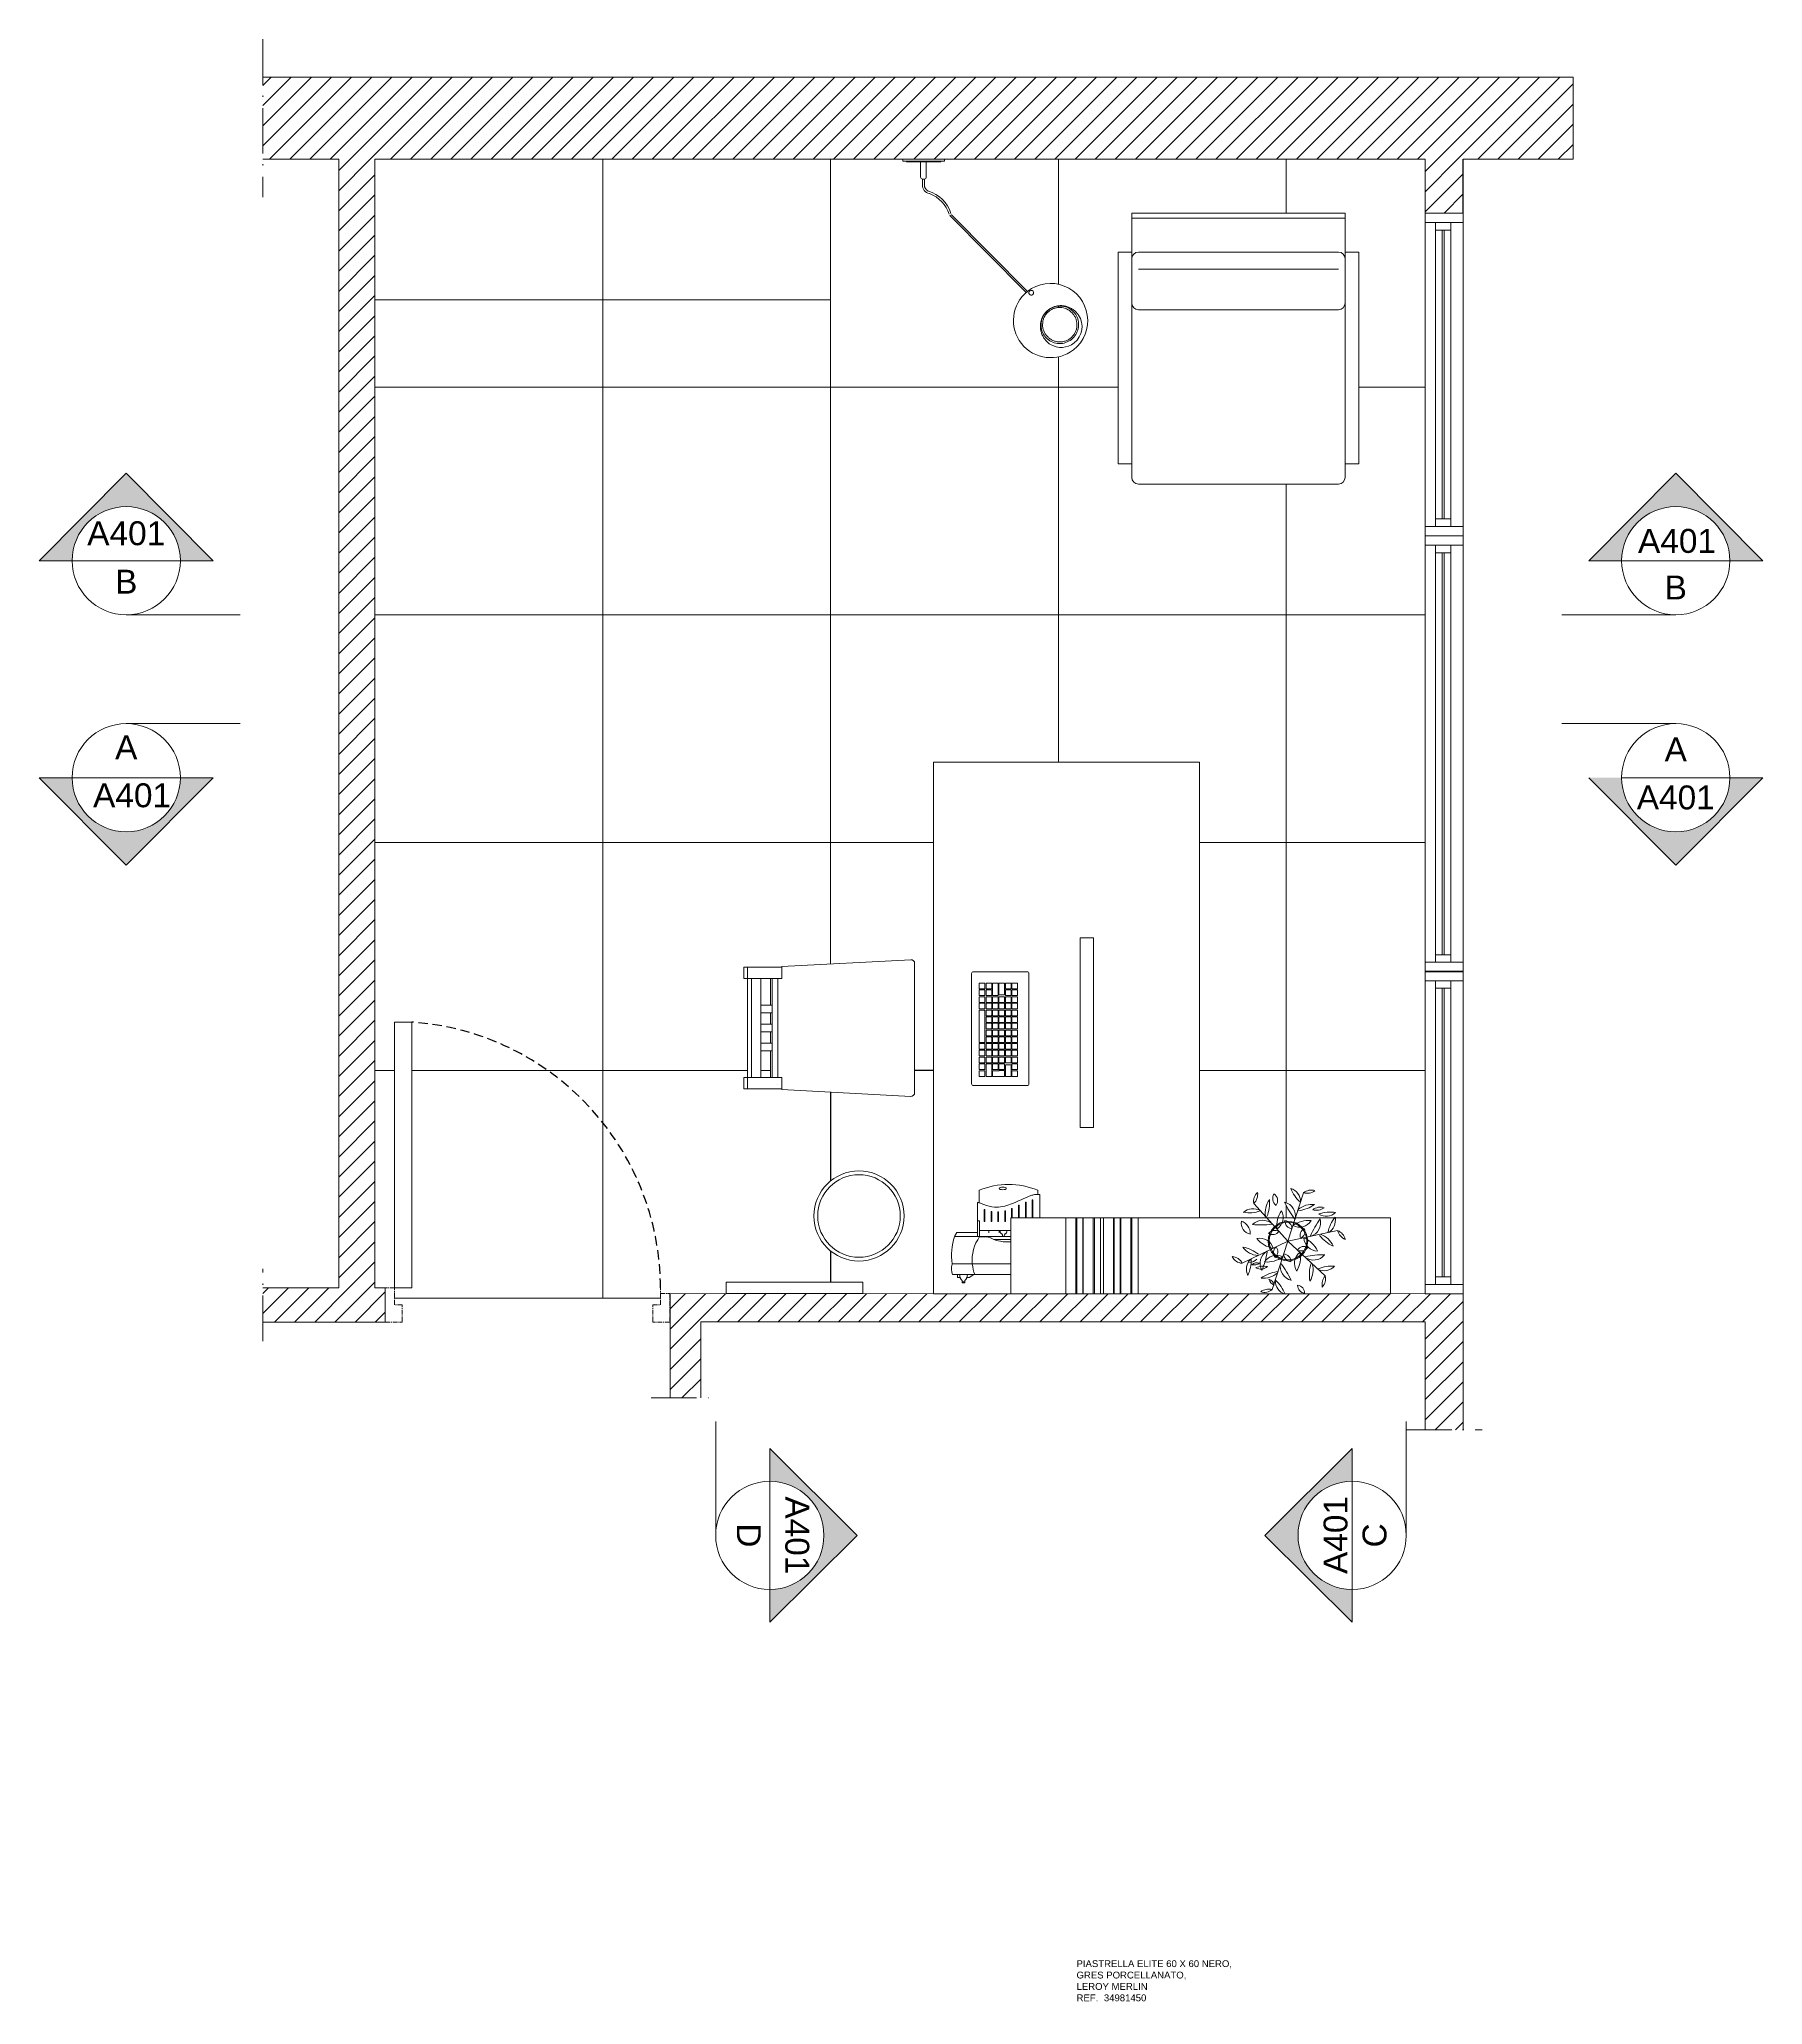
# Model space of a CAD drawing. Header units: inches. Extents: x 446 to 5946, y 570 to 2728.
# Drawn here: x 3922 to 4376, y 635 to 1153 of the extents above; entities that cross this region are included whole.
import ezdxf
from ezdxf.enums import TextEntityAlignment as Align

# ---------------------------------------------------------------- set-up
doc = ezdxf.new("R2010")
doc.units = ezdxf.units.IN
doc.header["$MEASUREMENT"] = 0
for name, pattern in [('ACAD_ISO10W100', [18, 12, -3, 0, -3]), ('CENTER', [2, 1.25, -0.25, 0.25, -0.25]), ('HIDDEN', [0.375, 0.25, -0.125])]:
    doc.linetypes.add(name, pattern=pattern)
doc.layers.add('A-ANNO-DIMS', color=3, linetype='Continuous', lineweight=9, transparency=0.22)
for name, color, linetype, lineweight in [('A-ANNO-TEXT', 3, 'Continuous', 18), ('ACCESSORI', 2, 'Continuous', 13), ('ARREDI', 8, 'Continuous', 18), ('CAMPITURE', 6, 'Continuous', 13), ('INFISSI', 4, 'Continuous', 13), ('NUMERAZIONE', 30, 'Continuous', 25), ('PAVIMENTO', 11, 'Continuous', 18), ('STRUTTURA', 7, 'Continuous', 20)]:
    doc.layers.add(name, color=color, linetype=linetype, lineweight=lineweight)
doc.styles.add('ARIAL', font='Arial.ttf')
doc.styles.get("Standard").update_dxf_attribs({"font": 'Arial.ttf'})
pattern_1 = [(45, (-71.2804, 0), (-2.6516504, 2.6516504), [])]

msp = doc.modelspace()

# ---------------------------------------------------------------- texts
at = {"layer": 'A-ANNO-DIMS', "linetype": 'Continuous', "lineweight": 20, "transparency": 33554687}
for tag, text, height, p in [('A401', 'A301', 6.299, (3944.99, 1025.94)), ('A401', 'A301', 6.299, (4353.42, 1023.92)), ('B', 'A', 6.3, (3944.99, 1013.19)), ('B', 'A', 6.3, (4353.09, 1011.65)), ('A', 'A', 6.3, (3944.99, 969.56)), ('A', 'A', 6.3, (4353.09, 969.01)), ('A401', 'A301', 6.299, (3946.53, 956.91)), ('A401', 'A301', 6.299, (4353.09, 956.35))]:
    msp.add_attdef(tag, text=text, height=height, dxfattribs=at).set_placement(p, align=Align.TOP_CENTER)
for tag, text, height, rotation, p in [('A401', 'A301', 6.299, 270, (4124.87, 758.81)), ('A401', 'A301', 6.299, 90, (4260.32, 758.91)), ('D', 'A', 6.3, 270, (4112.12, 758.81)), ('C', 'A', 6.3, 90, (4270.6, 758.81))]:
    msp.add_attdef(tag, text=text, height=height, rotation=rotation, dxfattribs=at).set_placement(p, align=Align.TOP_CENTER)
at = {"layer": 'A-ANNO-TEXT', "transparency": 33554687, "insert": (4195.27, 646.89), "char_height": 1.8, "attachment_point": 1, "style": 'ARIAL', "bg_fill": 3, "box_fill_scale": 1.5, "bg_fill_color": 256, "bg_fill_transparency": 0}
msp.add_mtext_dynamic_manual_height_columns('PIASTRELLA ELITE 60 X 60 NERO, \\PGRES PORCELLANATO,\\PLEROY MERLIN\\PREF.^I34981450', width=54.25, gutter_width=10, heights=[0], dxfattribs=at)

# ---------------------------------------------------------------- blocks, each defined once
blk = doc.blocks.new('poltrona')
at = {"ltscale": 0.005}
for p, q in [((4193.93, 1087.51), (4152.98, 1087.51)), ((4152.98, 1086.53), (4152.98, 1087.51)), ((4193.93, 1086.53), (4152.98, 1086.53)), ((4152.98, 1086.53), (4152.98, 1036.81)), ((4193.93, 1086.53), (4193.93, 1087.51)), ((4193.93, 1086.53), (4193.93, 1036.81)), ((4150.38, 1080.03), (4152.98, 1080.03)), ((4150.38, 1080.03), (4150.38, 1039.41)), ((4192.63, 1080.03), (4154.28, 1080.03)), ((4196.53, 1080.03), (4193.93, 1080.03)), ((4196.53, 1080.03), (4196.53, 1039.41)), ((4192.63, 1076.78), (4154.28, 1076.78)), ((4192.63, 1068.98), (4154.28, 1068.98)), ((4152.98, 1039.41), (4150.38, 1039.41)), ((4196.53, 1039.41), (4193.93, 1039.41)), ((4192.63, 1035.51), (4154.28, 1035.51))]:
    blk.add_line(p, q, dxfattribs=at)
for centre, start, end in [((4154.28, 1078.73), 90, 180), ((4192.63, 1078.73), 0, 90), ((4154.28, 1070.28), 180, 270), ((4192.63, 1070.28), 270, 0), ((4154.28, 1036.81), 180, 270), ((4192.63, 1036.81), 270, 0)]:
    blk.add_arc(centre, 1.3, start, end, dxfattribs=at)
blk = doc.blocks.new('w')
at = {"layer": 'ACCESSORI', "color": 2}
for p, q in [((4308.6, 1190.36), (4308.6, 1199.36)), ((4308.6, 1199.36), (4308.8, 1199.36)), ((4308.8, 1189.36), (4308.8, 1200.36)), ((4308.8, 1200.36), (4309.3, 1200.36)), ((4309.3, 1189.36), (4309.3, 1200.36)), ((4308.8, 1190.36), (4308.6, 1190.36)), ((4309.3, 1189.36), (4308.8, 1189.36))]:
    blk.add_line(p, q, dxfattribs=at)
blk = doc.blocks.new('àp')
for p, q in [((4275.9, 2139.7, 0), (4240, 2179.5, 0)), ((4275.9, 2139.7, 0), (4292.4, 2190.7, 0)), ((4276, 2139.9, 0), (4227.7, 2116.6, 0)), ((4275.9, 2139.7, 0), (4259.3, 2088.8, 0)), ((4275.9, 2139.7, 0), (4328.3, 2150.9, 0)), ((4275.9, 2139.7, 0), (4315.1, 2103.3, 0))]:
    blk.add_line(p, q)
for radius in [20.8, 19.8]:
    blk.add_circle((4276, 2139.9, 11.6), radius)
for centre, radius, start, end in [((4274.3, 2181.2, 0), 15, 359.75, 72.0497), ((4312.4, 2207.9, 0), 35.7, 200.3878, 229.0632), ((4252.5, 2181.7, 0), 12.7, 132.2233, 189.8114), ((4229.6, 2189.6, 0), 14.5, 316.0238, 6.0109), ((4274.5, 2170.1, 0), 22.5, 143.3521, 190.9965), ((4217.7, 2180.1, 0), 38.9, 338.197, 5.0866), ((4269.7, 2185, 0), 9.76, 151.7015, 229.7406), ((4256.8, 2182.6, 0), 8.29, 322.8639, 58.5782), ((4268.8, 2166.4, 0), 15, 347.2702, 75.7188), ((4350.9, 2215.5, 0), 85.7, 203.8113, 217.5003), ((4301.5, 2156.1, 0), 22.5, 83.3521, 130.9965), ((4281.7, 2210.3, 0), 38.9, 278.197, 305.0866), ((4300.5, 2180.9, 0), 12.7, 72.2233, 129.8114), ((4295.9, 2204.7, 0), 14.5, 256.0238, 306.0109), ((4310.2, 2163, 0), 12.7, 72.2233, 129.8114), ((4305.6, 2186.8, 0), 14.5, 256.0238, 306.0109), ((4238.6, 2159, 0), 11.9, 170.709, 259.1064), ((4222.3, 2147.7, 0), 14, 358.6571, 71.1583), ((4239.2, 2159, 0), 15, 59.75, 132.0497), ((4235.1, 2205.4, 0), 35.7, 260.3878, 289.0632), ((4249.3, 2146.9, 0), 15, 47.2702, 135.7188), ((4247.7, 2242.6, 0), 85.7, 263.8113, 277.5003), ((4292.7, 2155.5, 0), 28.6, 145.1527, 185.9348), ((4256.4, 2164.9, 0), 14.6, 302.4729, 28.6145), ((4280.9, 2161, 0), 8.11, 176.5427, 264.4723), ((4271.3, 2152.8, 0), 8.84, 0.9077, 80.1073), ((4298, 2133.1, 0), 28.6, 85.1527, 125.9348), ((4287.9, 2169.1, 0), 14.6, 242.4729, 328.6145), ((4379, 2112.6, 0), 85.7, 143.8113, 157.5003), ((4295.4, 2159.2, 0), 15, 287.2702, 15.7188), ((4320.1, 2134.7, 0), 35.7, 80.3878, 109.0632), ((4316, 2181.1, 0), 15, 239.75, 312.0497), ((4353.1, 2142.2, 0), 35.7, 140.3878, 169.0632), ((4310.9, 2161.8, 0), 15, 299.75, 12.0497), ((4246.4, 2147, 0), 22.5, 217.1694, 264.8138), ((4221, 2095.3, 0), 38.9, 52.0143, 78.9039), ((4246.4, 2128.3, 0), 14.6, 16.2902, 102.4318), ((4265.4, 2160.5, 0), 28.6, 218.9699, 259.7521), ((4262.2, 2142.3, 0), 8.84, 60.9077, 140.1073), ((4259.9, 2154.8, 0), 8.11, 236.5427, 324.4723), ((4269.6, 2127.6, 0), 8.84, 134.7249, 213.9245), ((4257.1, 2128.8, 0), 8.11, 310.3599, 38.2895), ((4293.1, 2126.2, 0), 8.11, 61.6249, 149.5545), ((4289.7, 2138.3, 0), 8.84, 245.9899, 325.1895), ((4296.9, 2146, 0), 8.11, 116.5427, 204.4723), ((4284.9, 2150.2, 0), 8.84, 300.9077, 20.1073), ((4281.2, 2117.3, 0), 28.6, 25.1527, 65.9348), ((4307.4, 2144, 0), 14.6, 182.4729, 268.6145), ((4339.9, 2169.9, 0), 38.9, 218.197, 245.0866), ((4302.9, 2125.8, 0), 22.5, 23.3521, 70.9965), ((4342.2, 2154.9, 0), 14.5, 196.0238, 246.0109), ((4323.9, 2139, 0), 12.7, 12.2233, 69.8114), ((4228.2, 2128.7, 0), 12.1, 205.3185, 267.9406), ((4216.7, 2111.5, 0), 12.1, 24.9599, 87.582), ((4247.2, 2110.1, 0), 15, 133.5673, 205.867), ((4201.5, 2119.1, 0), 35.7, 334.2051, 2.8805), ((4235.4, 2127.4, 0), 10.1, 269.8411, 319.8281), ((4243.4, 2108.2, 0), 8.82, 72.2233, 129.8114), ((4240.2, 2124.8, 0), 10.1, 256.0238, 306.0109), ((4250.3, 2088.6, 0), 24.8, 80.3878, 109.0632), ((4247.4, 2120.8, 0), 10.4, 239.75, 312.0497), ((4261.6, 2116.4, 0), 15, 121.0874, 209.5361), ((4169.3, 2141.6, 0), 85.7, 337.6285, 351.3175), ((4263.8, 2110.3, 0), 14.6, 62.4729, 148.6145), ((4253.8, 2146.4, 0), 28.6, 265.1527, 305.9348), ((4282.9, 2113.1, 0), 15, 167.2702, 255.7188), ((4200.8, 2063.9, 0), 85.7, 23.8113, 37.5003), ((4280.4, 2126.6, 0), 8.84, 180.9077, 260.1073), ((4270.8, 2118.4, 0), 8.11, 356.5427, 84.4723), ((4297.4, 2116.4, 0), 14.6, 127.5551, 213.6968), ((4260.5, 2122.5, 0), 28.6, 330.2349, 11.017), ((4303, 2134.9, 0), 15, 232.3524, 320.801), ((4313, 2039.8, 0), 85.7, 88.8935, 102.5825), ((4337.4, 2104.7, 0), 38.9, 163.2792, 190.1688), ((4280, 2109.6, 0), 22.5, 328.4343, 16.0788), ((4322.3, 2077.9, 0), 35.7, 85.4701, 114.1454), ((4314.1, 2123.7, 0), 15, 244.8322, 317.1319), ((4270, 2069.2, 0), 38.9, 98.197, 125.0866), ((4250.3, 2123.3, 0), 22.5, 263.3521, 310.9965), ((4252.9, 2091.6, 0), 8.82, 12.2233, 69.8114), ((4265.6, 2102.6, 0), 10.1, 196.0238, 246.0109), ((4277.5, 2098.3, 0), 15, 179.75, 252.0497), ((4239.4, 2071.6, 0), 35.7, 20.3878, 49.0632), ((4294.9, 2093.5, 0), 8.84, 180.9077, 260.1073), ((4285.3, 2085.3, 0), 8.11, 356.5427, 84.4723), ((4326.4, 2094.2, 0), 14.5, 141.1061, 191.0931), ((4302.8, 2100, 0), 12.7, 317.3055, 14.8936), ((4255.8, 2074.7, 0), 14.5, 76.0238, 126.0109), ((4251.2, 2098.5, 0), 12.7, 252.2233, 309.8114)]:
    blk.add_arc(centre, radius, start, end)

# ---------------------------------------------------------------- hatches: boundary and pattern name
at = {"layer": 'A-ANNO-DIMS', "linetype": 'Continuous', "lineweight": 20, "transparency": 33554687}
h = msp.add_hatch(color=256, dxfattribs=at)
h.dxf.hatch_style = 1
h.paths.add_polyline_path([(3922.1, 1015.55), (3930.74, 1015.55, -1), (3959.24, 1015.55), (3967.88, 1015.55), (3944.99, 1038.58)])
h = msp.add_hatch(color=256, dxfattribs=at)
h.dxf.hatch_style = 1
h.paths.add_polyline_path([(4353.09, 1038.58), (4330.2, 1015.55), (4338.83, 1015.55, -1), (4367.34, 1015.55), (4375.98, 1015.55)])
h = msp.add_hatch(color=256, dxfattribs=at)
h.dxf.hatch_style = 1
h.paths.add_polyline_path([(3944.99, 935.37), (3967.88, 958.4), (3959.24, 958.4, -1), (3930.74, 958.4), (3922.1, 958.4)])
h = msp.add_hatch(color=256, dxfattribs=at)
h.dxf.hatch_style = 1
h.paths.add_polyline_path([(4375.98, 958.4), (4367.34, 958.4, -1), (4338.83, 958.4), (4330.2, 958.4), (4353.09, 935.37)])
h = msp.add_hatch(color=256, dxfattribs=at)
h.dxf.hatch_style = 1
h.paths.add_polyline_path([(4114.49, 781.7), (4114.49, 773.06, -0.414214), (4128.74, 758.81, -0.414214), (4114.49, 744.56), (4114.49, 735.92), (4137.51, 758.81)])
h = msp.add_hatch(color=256, dxfattribs=at)
h.dxf.hatch_style = 1
h.paths.add_polyline_path([(4244.84, 758.81), (4267.86, 735.92), (4267.86, 744.56, -0.414214), (4253.61, 758.81, -0.414214), (4267.86, 773.06), (4267.86, 781.7)])
at = {"layer": 'CAMPITURE'}
h = msp.add_hatch(dxfattribs=at)
h.set_pattern_fill('ANSI31', color=256, scale=30)
h.set_pattern_definition(pattern_1)
h.paths.add_polyline_path([(4326.09, 1142.9), (3980.99, 1142.9), (3980.99, 1121.3), (4297.14, 1121.3), (4297.14, 1121.3), (4326.09, 1121.3)])
h = msp.add_hatch(dxfattribs=at)
h.set_pattern_fill('ANSI31', color=256, scale=30)
h.set_pattern_definition(pattern_1)
h.paths.add_polyline_path([(4010.49, 1121.3), (4000.99, 1121.3), (4000.99, 824), (4010.49, 824)])
h = msp.add_hatch(dxfattribs=at)
h.set_pattern_fill('ANSI31', color=256, scale=30)
h.set_pattern_definition(pattern_1)
h.paths.add_polyline_path([(4297.14, 1121.3), (4287.09, 1121.3), (4287.09, 1107.11), (4297.14, 1107.11)])
h = msp.add_hatch(dxfattribs=at)
h.set_pattern_fill('ANSI31', color=256, scale=30)
h.set_pattern_definition(pattern_1)
h.paths.add_polyline_path([(4013.17, 824), (4010.49, 824), (3980.99, 824), (3980.99, 815), (4013.17, 815)])
h = msp.add_hatch(dxfattribs=at)
h.set_pattern_fill('ANSI31', color=256, scale=30)
h.set_pattern_definition(pattern_1)
h.paths.add_polyline_path([(4096.31, 822.5), (4088.28, 822.5), (4088.22, 795.03), (4096.31, 795.03)])
h = msp.add_hatch(dxfattribs=at)
h.set_pattern_fill('ANSI31', color=256, scale=30)
h.set_pattern_definition(pattern_1)
h.paths.add_polyline_path([(4297.08, 822.43), (4096.31, 822.43), (4096.31, 815.03), (4287.12, 815.03), (4297.08, 815.03)])
h = msp.add_hatch(dxfattribs=at)
h.set_pattern_fill('ANSI31', color=256, scale=30)
h.set_pattern_definition(pattern_1)
h.paths.add_polyline_path([(4297.09, 815.03), (4287.12, 815.03), (4287.12, 786.6), (4297.09, 786.6)])

# ---------------------------------------------------------------- linework, layer by layer
at = {"color": 4, "linetype": 'HIDDEN', "lineweight": -2, "ltscale": 10}
msp.add_arc((4015.41, 823.89), 70.27, 0.0864, 86.1093, dxfattribs=at)
at = {"layer": 'A-ANNO-DIMS', "linetype": 'Continuous', "lineweight": 20, "transparency": 33554687}
for p, q in [((3922.1, 1015.55), (3944.99, 1038.58)), ((3967.88, 1015.55), (3944.99, 1038.58)), ((4330.2, 1015.55), (4353.09, 1038.58)), ((4375.98, 1015.55), (4353.09, 1038.58)), ((3930.74, 1015.55), (3922.1, 1015.55)), ((3930.74, 1015.55), (3959.24, 1015.55)), ((3959.24, 1015.55), (3967.88, 1015.55)), ((4338.83, 1015.55), (4330.2, 1015.55)), ((4367.34, 1015.55), (4338.83, 1015.55)), ((4367.34, 1015.55), (4375.98, 1015.55)), ((3930.74, 958.4), (3922.1, 958.4)), ((3922.1, 958.4), (3944.99, 935.37)), ((3930.74, 958.4), (3959.24, 958.4)), ((3967.88, 958.4), (3944.99, 935.37)), ((3959.24, 958.4), (3967.88, 958.4)), ((4330.2, 958.4), (4353.09, 935.37)), ((4367.34, 958.4), (4338.83, 958.4)), ((4375.98, 958.4), (4353.09, 935.37)), ((4367.34, 958.4), (4375.98, 958.4)), ((4114.49, 773.06), (4114.49, 781.7)), ((4114.49, 781.7), (4137.51, 758.81)), ((4267.86, 781.7), (4244.84, 758.81)), ((4267.86, 773.06), (4267.86, 781.7)), ((4114.49, 773.06), (4114.49, 744.56)), ((4267.86, 773.06), (4267.86, 744.56)), ((4114.49, 735.92), (4137.51, 758.81)), ((4267.86, 735.92), (4244.84, 758.81)), ((4114.49, 744.56), (4114.49, 735.92)), ((4267.86, 744.56), (4267.86, 735.92))]:
    msp.add_line(p, q, dxfattribs=at)
for centre in [(3944.99, 1015.55), (4353.09, 1015.55), (3944.99, 958.4), (4353.09, 958.4), (4114.49, 758.81), (4267.86, 758.81)]:
    msp.add_circle(centre, 14.25, dxfattribs=at)
at = {"layer": 'A-ANNO-TEXT'}
for p, q in [((3944.99, 1001.3), (3974.99, 1001.3)), ((4353.09, 1001.3), (4323.09, 1001.3)), ((3944.99, 972.65), (3974.99, 972.65)), ((4353.09, 972.65), (4323.09, 972.65)), ((4100.23, 788.81), (4100.23, 758.81)), ((4282.12, 788.81), (4282.12, 758.81))]:
    msp.add_line(p, q, dxfattribs=at)
at = {"layer": 'ACCESSORI'}
for p, q in [((4154.2, 1120.6), (4154.2, 1116.6)), ((4155.7, 1116.6), (4155.7, 1120.6)), ((4154.66, 1116.1), (4154.66, 1114.53)), ((4154.7, 1116.1), (4155.2, 1116.1)), ((4155.2, 1116.1), (4155.2, 1114.53)), ((4161.87, 1106.48), (4162.36, 1106.71)), ((4181.93, 1086.26), (4161.87, 1106.48)), ((4162.36, 1106.71), (4182.37, 1086.5)), ((4167.63, 906.8), (4167.63, 877.8)), ((4182.23, 907.3), (4168.13, 907.3)), ((4182.73, 877.8), (4182.73, 906.8)), ((4168.13, 877.3), (4182.23, 877.3)), ((4169.64, 846.48), (4169.64, 849.71)), ((4185.06, 848.62), (4185.06, 849.71)), ((4169.17, 837.5), (4169.17, 846.48)), ((4185.58, 842.43), (4185.58, 848.56)), ((4169.17, 841.69), (4169.75, 841.69)), ((4169.17, 839.1), (4169.17, 839.1)), ((4169.75, 837.5), (4169.75, 841.69)), ((4177.95, 839.1), (4169.75, 839.1)), ((4172.21, 839.1), (4172.21, 838.51)), ((4174.87, 839.1), (4174.87, 838.47)), ((4163.17, 837.5), (4163.78, 838.58)), ((4177.95, 837.5), (4163.17, 837.5)), ((4163.78, 838.58), (4169.17, 838.58)), ((4169.17, 837.5), (4169.17, 838.58)), ((4177.95, 836.77), (4173.53, 836.77)), ((4162.47, 830.36), (4177.95, 830.36)), ((4162.47, 830.3), (4177.95, 830.3)), ((4162.64, 827.5), (4177.95, 827.5)), ((4163.91, 827.5), (4163.91, 826.74)), ((4163.91, 826.74), (4164.62, 826.74)), ((4166.52, 827.5), (4164.51, 827.5)), ((4165.19, 825.33), (4165.19, 825.94)), ((4165.83, 825.33), (4165.19, 825.33)), ((4165.83, 825.94), (4165.83, 825.33)), ((4166.4, 826.74), (4167, 826.74)), ((4167, 826.74), (4168.18, 827.5))]:
    msp.add_line(p, q, dxfattribs=at)
for points in [[(4154.66, 1114.53, 0.349192), (4156.46, 1112.27, 0.349192)], [(4155.2, 1114.53, 0.283761), (4156.18, 1112.94, 0.283761)], [(4162.19, 1107.03, 0.246192), (4156.26, 1112.91)], [(4161.7, 1106.8, 0.23454), (4156.52, 1112.25)]]:
    msp.add_lwpolyline(points, format="xyb", dxfattribs=at)
for points in [[(4187.79, 1081.59), (4187.96, 1081.72), (4188.13, 1081.84), (4188.31, 1081.95), (4188.49, 1082.06), (4188.68, 1082.16), (4188.87, 1082.25), (4189.06, 1082.33), (4189.26, 1082.41), (4189.46, 1082.48), (4189.66, 1082.54), (4189.87, 1082.59), (4190.08, 1082.64), (4190.29, 1082.68), (4190.5, 1082.71), (4190.72, 1082.73), (4190.93, 1082.74), (4191.15, 1082.74), (4191.37, 1082.74), (4191.59, 1082.72), (4191.81, 1082.7), (4192.03, 1082.67), (4192.25, 1082.63), (4192.47, 1082.58), (4192.69, 1082.52), (4192.9, 1082.45), (4193.12, 1082.37), (4193.33, 1082.29), (4193.54, 1082.19), (4193.74, 1082.09), (4193.95, 1081.98), (4194.14, 1081.86), (4194.34, 1081.73), (4194.52, 1081.59), (4194.71, 1081.45), (4194.88, 1081.3), (4195.05, 1081.14), (4195.22, 1080.97), (4195.38, 1080.8), (4195.53, 1080.62), (4195.67, 1080.43), (4195.81, 1080.24)], [(4187.28, 1073.45), (4187.12, 1073.63), (4186.97, 1073.81), (4186.83, 1073.99), (4186.7, 1074.19), (4186.57, 1074.38), (4186.46, 1074.59), (4186.35, 1074.79), (4186.25, 1075), (4186.16, 1075.22), (4186.08, 1075.44), (4186, 1075.65), (4185.94, 1075.88), (4185.88, 1076.1), (4185.84, 1076.32), (4185.8, 1076.55), (4185.78, 1076.78), (4185.76, 1077), (4185.75, 1077.23), (4185.75, 1077.45), (4185.76, 1077.68), (4185.78, 1077.9), (4185.81, 1078.12), (4185.84, 1078.33), (4185.89, 1078.55), (4185.94, 1078.76), (4186, 1078.97), (4186.07, 1079.18), (4186.14, 1079.38), (4186.23, 1079.58), (4186.32, 1079.77), (4186.42, 1079.96), (4186.52, 1080.15), (4186.64, 1080.33), (4186.76, 1080.5), (4186.88, 1080.67), (4187.01, 1080.83), (4187.15, 1080.99), (4187.3, 1081.14), (4187.45, 1081.29), (4187.6, 1081.43), (4187.76, 1081.57), (4187.79, 1081.59)], [(4169.63, 904.2), (4169.63, 902.9)], [(4169.63, 902.4), (4169.63, 901.1)], [(4171.03, 904.3), (4169.73, 904.3)], [(4169.73, 902.8), (4171.03, 902.8)], [(4171.03, 902.5), (4169.73, 902.5)], [(4169.73, 901), (4171.03, 901)], [(4171.13, 902.9), (4171.13, 904.2)], [(4171.13, 901.1), (4171.13, 902.4)], [(4171.43, 904.2), (4171.43, 902.9)], [(4171.43, 902.4), (4171.43, 901.1)], [(4172.83, 904.3), (4171.53, 904.3)], [(4171.53, 902.8), (4172.83, 902.8)], [(4172.83, 902.5), (4171.53, 902.5)], [(4171.53, 901), (4172.83, 901)], [(4172.93, 902.9), (4172.93, 904.2)], [(4172.93, 901.1), (4172.93, 902.4)], [(4173.13, 904.21), (4173.13, 902.41)], [(4173.13, 902.41), (4173.13, 901.11)], [(4174.53, 904.31), (4173.23, 904.31)], [(4173.23, 901.01), (4174.53, 901.01)], [(4174.63, 902.41), (4174.63, 904.21)], [(4174.63, 901.11), (4174.63, 902.41)], [(4174.83, 904.21), (4174.83, 902.61)], [(4174.83, 902.61), (4174.83, 901.31)], [(4176.23, 904.31), (4174.93, 904.31)], [(4174.93, 901.21), (4176.23, 901.21)], [(4176.33, 902.61), (4176.33, 904.21)], [(4176.33, 901.31), (4176.33, 902.61)], [(4176.53, 904.2), (4176.53, 902.9)], [(4176.53, 902.4), (4176.53, 901.1)], [(4177.93, 904.3), (4176.63, 904.3)], [(4176.63, 902.8), (4177.93, 902.8)], [(4177.93, 902.5), (4176.63, 902.5)], [(4176.63, 901), (4177.93, 901)], [(4178.03, 902.9), (4178.03, 904.2)], [(4178.03, 901.1), (4178.03, 902.4)], [(4178.23, 904.2), (4178.23, 902.9)], [(4178.23, 902.4), (4178.23, 901.1)], [(4179.63, 904.3), (4178.33, 904.3)], [(4178.33, 902.8), (4179.63, 902.8)], [(4179.63, 902.5), (4178.33, 902.5)], [(4178.33, 901), (4179.63, 901)], [(4179.73, 902.9), (4179.73, 904.2)], [(4179.73, 901.1), (4179.73, 902.4)], [(4169.63, 900.6), (4169.63, 899.3)], [(4169.63, 898.9), (4169.63, 897.6)], [(4169.63, 897.1), (4169.63, 895.8)], [(4169.63, 895.8), (4169.63, 888.7)], [(4171.03, 900.7), (4169.73, 900.7)], [(4169.73, 899.2), (4171.03, 899.2)], [(4171.03, 899), (4169.73, 899)], [(4169.73, 897.5), (4171.03, 897.5)], [(4171.03, 897.2), (4169.73, 897.2)], [(4171.13, 899.3), (4171.13, 900.6)], [(4171.13, 897.6), (4171.13, 898.9)], [(4171.13, 888.7), (4171.13, 897.1)], [(4171.43, 900.6), (4171.43, 899.3)], [(4171.43, 898.9), (4171.43, 897.6)], [(4171.43, 897.1), (4171.43, 895.8)], [(4172.83, 900.7), (4171.53, 900.7)], [(4171.53, 899.2), (4172.83, 899.2)], [(4172.83, 899), (4171.53, 899)], [(4171.53, 897.5), (4172.83, 897.5)], [(4172.83, 897.2), (4171.53, 897.2)], [(4171.53, 895.7), (4172.83, 895.7)], [(4172.93, 899.3), (4172.93, 900.6)], [(4172.93, 897.6), (4172.93, 898.9)], [(4172.93, 895.8), (4172.93, 897.1)], [(4173.13, 900.6), (4173.13, 899.3)], [(4173.13, 898.9), (4173.13, 897.6)], [(4173.13, 897.1), (4173.13, 895.8)], [(4174.53, 900.7), (4173.23, 900.7)], [(4173.23, 899.2), (4174.53, 899.2)], [(4174.53, 899), (4173.23, 899)], [(4173.23, 897.5), (4174.53, 897.5)], [(4174.53, 897.2), (4173.23, 897.2)], [(4173.23, 895.7), (4174.53, 895.7)], [(4174.63, 899.3), (4174.63, 900.6)], [(4174.63, 897.6), (4174.63, 898.9)], [(4174.63, 895.8), (4174.63, 897.1)], [(4174.83, 900.6), (4174.83, 899.3)], [(4174.83, 898.9), (4174.83, 897.6)], [(4174.83, 897.1), (4174.83, 895.8)], [(4176.23, 900.7), (4174.93, 900.7)], [(4174.93, 899.2), (4176.23, 899.2)], [(4176.23, 899), (4174.93, 899)], [(4174.93, 897.5), (4176.23, 897.5)], [(4176.23, 897.2), (4174.93, 897.2)], [(4174.93, 895.7), (4176.23, 895.7)], [(4176.33, 899.3), (4176.33, 900.6)], [(4176.33, 897.6), (4176.33, 898.9)], [(4176.33, 895.8), (4176.33, 897.1)], [(4176.53, 900.6), (4176.53, 899.3)], [(4176.53, 898.9), (4176.53, 897.6)], [(4176.53, 897.1), (4176.53, 895.8)], [(4177.93, 900.7), (4176.63, 900.7)], [(4176.63, 899.2), (4177.93, 899.2)], [(4177.93, 899), (4176.63, 899)], [(4176.63, 897.5), (4177.93, 897.5)], [(4177.93, 897.2), (4176.63, 897.2)], [(4176.63, 895.7), (4177.93, 895.7)], [(4178.03, 899.3), (4178.03, 900.6)], [(4178.03, 897.6), (4178.03, 898.9)], [(4178.03, 895.8), (4178.03, 897.1)], [(4178.23, 900.6), (4178.23, 899.3)], [(4178.23, 898.9), (4178.23, 897.6)], [(4178.23, 897.1), (4178.23, 895.8)], [(4179.63, 900.7), (4178.33, 900.7)], [(4178.33, 899.2), (4179.63, 899.2)], [(4179.63, 899), (4178.33, 899)], [(4178.33, 897.5), (4179.63, 897.5)], [(4179.63, 897.2), (4178.33, 897.2)], [(4178.33, 895.7), (4179.63, 895.7)], [(4179.73, 899.3), (4179.73, 900.6)], [(4179.73, 897.6), (4179.73, 898.9)], [(4179.73, 895.8), (4179.73, 897.1)], [(4171.43, 895.3), (4171.43, 894)], [(4171.43, 893.6), (4171.43, 892.3)], [(4171.43, 891.8), (4171.43, 890.5)], [(4172.83, 895.4), (4171.53, 895.4)], [(4171.53, 893.9), (4172.83, 893.9)], [(4172.83, 893.7), (4171.53, 893.7)], [(4171.53, 892.2), (4172.83, 892.2)], [(4172.83, 891.9), (4171.53, 891.9)], [(4172.93, 894), (4172.93, 895.3)], [(4172.93, 892.3), (4172.93, 893.6)], [(4172.93, 890.5), (4172.93, 891.8)], [(4173.13, 895.3), (4173.13, 894)], [(4173.13, 893.6), (4173.13, 892.3)], [(4173.13, 891.8), (4173.13, 890.5)], [(4174.53, 895.4), (4173.23, 895.4)], [(4173.23, 893.9), (4174.53, 893.9)], [(4174.53, 893.7), (4173.23, 893.7)], [(4173.23, 892.2), (4174.53, 892.2)], [(4174.53, 891.9), (4173.23, 891.9)], [(4174.63, 894), (4174.63, 895.3)], [(4174.63, 892.3), (4174.63, 893.6)], [(4174.63, 890.5), (4174.63, 891.8)], [(4174.83, 895.3), (4174.83, 894)], [(4174.83, 893.6), (4174.83, 892.3)], [(4174.83, 891.8), (4174.83, 890.5)], [(4176.23, 895.4), (4174.93, 895.4)], [(4174.93, 893.9), (4176.23, 893.9)], [(4176.23, 893.7), (4174.93, 893.7)], [(4174.93, 892.2), (4176.23, 892.2)], [(4176.23, 891.9), (4174.93, 891.9)], [(4176.33, 894), (4176.33, 895.3)], [(4176.33, 892.3), (4176.33, 893.6)], [(4176.33, 890.5), (4176.33, 891.8)], [(4176.53, 895.3), (4176.53, 894)], [(4176.53, 893.6), (4176.53, 892.3)], [(4176.53, 891.8), (4176.53, 890.5)], [(4177.93, 895.4), (4176.63, 895.4)], [(4176.63, 893.9), (4177.93, 893.9)], [(4177.93, 893.7), (4176.63, 893.7)], [(4176.63, 892.2), (4177.93, 892.2)], [(4177.93, 891.9), (4176.63, 891.9)], [(4178.03, 894), (4178.03, 895.3)], [(4178.03, 892.3), (4178.03, 893.6)], [(4178.03, 890.5), (4178.03, 891.8)], [(4178.23, 895.3), (4178.23, 894)], [(4178.23, 893.6), (4178.23, 892.3)], [(4178.23, 891.8), (4178.23, 890.5)], [(4179.63, 895.4), (4178.33, 895.4)], [(4178.33, 893.9), (4179.63, 893.9)], [(4179.63, 893.7), (4178.33, 893.7)], [(4178.33, 892.2), (4179.63, 892.2)], [(4179.63, 891.9), (4178.33, 891.9)], [(4179.73, 894), (4179.73, 895.3)], [(4179.73, 892.3), (4179.73, 893.6)], [(4179.73, 890.5), (4179.73, 891.8)], [(4169.63, 888.3), (4169.63, 887)], [(4169.63, 886.5), (4169.63, 885.2)], [(4169.73, 888.6), (4171.03, 888.6)], [(4171.03, 888.4), (4169.73, 888.4)], [(4169.73, 886.9), (4171.03, 886.9)], [(4171.03, 886.6), (4169.73, 886.6)], [(4171.13, 887), (4171.13, 888.3)], [(4171.13, 885.2), (4171.13, 886.5)], [(4171.43, 890), (4171.43, 888.7)], [(4171.43, 888.3), (4171.43, 887)], [(4171.43, 886.5), (4171.43, 885.2)], [(4171.53, 890.4), (4172.83, 890.4)], [(4172.83, 890.1), (4171.53, 890.1)], [(4171.53, 888.6), (4172.83, 888.6)], [(4172.83, 888.4), (4171.53, 888.4)], [(4171.53, 886.9), (4172.83, 886.9)], [(4172.83, 886.6), (4171.53, 886.6)], [(4172.93, 888.7), (4172.93, 890)], [(4172.93, 887), (4172.93, 888.3)], [(4172.93, 885.2), (4172.93, 886.5)], [(4173.13, 890), (4173.13, 888.7)], [(4173.13, 888.3), (4173.13, 887)], [(4173.13, 886.5), (4173.13, 885.2)], [(4173.23, 890.4), (4174.53, 890.4)], [(4174.53, 890.1), (4173.23, 890.1)], [(4173.23, 888.6), (4174.53, 888.6)], [(4174.53, 888.4), (4173.23, 888.4)], [(4173.23, 886.9), (4174.53, 886.9)], [(4174.53, 886.6), (4173.23, 886.6)], [(4174.63, 888.7), (4174.63, 890)], [(4174.63, 887), (4174.63, 888.3)], [(4174.63, 885.2), (4174.63, 886.5)], [(4174.83, 890), (4174.83, 888.7)], [(4174.83, 888.3), (4174.83, 887)], [(4174.83, 886.5), (4174.83, 885.2)], [(4174.93, 890.4), (4176.23, 890.4)], [(4176.23, 890.1), (4174.93, 890.1)], [(4174.93, 888.6), (4176.23, 888.6)], [(4176.23, 888.4), (4174.93, 888.4)], [(4174.93, 886.9), (4176.23, 886.9)], [(4176.23, 886.6), (4174.93, 886.6)], [(4176.33, 888.7), (4176.33, 890)], [(4176.33, 887), (4176.33, 888.3)], [(4176.33, 885.2), (4176.33, 886.5)], [(4176.53, 890), (4176.53, 888.7)], [(4176.53, 888.3), (4176.53, 887)], [(4176.53, 886.5), (4176.53, 885.2)], [(4176.63, 890.4), (4177.93, 890.4)], [(4177.93, 890.1), (4176.63, 890.1)], [(4176.63, 888.6), (4177.93, 888.6)], [(4177.93, 888.4), (4176.63, 888.4)], [(4176.63, 886.9), (4177.93, 886.9)], [(4177.93, 886.6), (4176.63, 886.6)], [(4178.03, 888.7), (4178.03, 890)], [(4178.03, 887), (4178.03, 888.3)], [(4178.03, 885.2), (4178.03, 886.5)], [(4178.23, 890), (4178.23, 888.7)], [(4178.23, 888.3), (4178.23, 887)], [(4178.23, 886.5), (4178.23, 885.2)], [(4178.33, 890.4), (4179.63, 890.4)], [(4179.63, 890.1), (4178.33, 890.1)], [(4178.33, 888.6), (4179.63, 888.6)], [(4179.63, 888.4), (4178.33, 888.4)], [(4178.33, 886.9), (4179.63, 886.9)], [(4179.63, 886.6), (4178.33, 886.6)], [(4179.73, 888.7), (4179.73, 890)], [(4179.73, 887), (4179.73, 888.3)], [(4179.73, 885.2), (4179.73, 886.5)], [(4169.63, 884.7), (4169.63, 883.4)], [(4169.63, 882.9), (4169.63, 881.6)], [(4169.63, 881.1), (4169.63, 879.8)], [(4169.73, 885.1), (4171.03, 885.1)], [(4171.03, 884.8), (4169.73, 884.8)], [(4169.73, 883.3), (4171.03, 883.3)], [(4171.03, 883), (4169.73, 883)], [(4169.73, 881.5), (4171.03, 881.5)], [(4171.03, 881.2), (4169.73, 881.2)], [(4171.13, 883.4), (4171.13, 884.7)], [(4171.13, 881.6), (4171.13, 882.9)], [(4171.13, 879.8), (4171.13, 881.1)], [(4171.43, 884.7), (4171.43, 883.4)], [(4171.43, 882.9), (4171.43, 881.1)], [(4171.43, 881.1), (4171.43, 879.8)], [(4171.53, 885.1), (4172.83, 885.1)], [(4172.83, 884.8), (4171.53, 884.8)], [(4171.53, 883.3), (4172.83, 883.3)], [(4172.83, 883), (4171.53, 883)], [(4172.93, 883.4), (4172.93, 884.7)], [(4172.93, 881.1), (4172.93, 882.9)], [(4172.93, 879.8), (4172.93, 881.1)], [(4173.13, 884.7), (4173.13, 883.4)], [(4173.13, 882.9), (4173.13, 881.6)], [(4173.13, 881.1), (4173.13, 879.8)], [(4173.23, 885.1), (4174.53, 885.1)], [(4174.53, 884.8), (4173.23, 884.8)], [(4173.23, 883.3), (4174.53, 883.3)], [(4174.53, 883), (4173.23, 883)], [(4173.23, 881.5), (4174.53, 881.5)], [(4174.83, 881.2), (4173.23, 881.2)], [(4174.63, 883.4), (4174.63, 884.7)], [(4174.63, 881.6), (4174.63, 882.9)], [(4174.83, 884.7), (4174.83, 883.4)], [(4174.83, 882.9), (4174.83, 881.6)], [(4174.93, 885.1), (4176.23, 885.1)], [(4176.23, 884.8), (4174.93, 884.8)], [(4174.93, 883.3), (4176.23, 883.3)], [(4176.23, 883), (4174.93, 883)], [(4174.93, 881.5), (4176.23, 881.5)], [(4176.23, 881.3), (4174.93, 881.3)], [(4176.33, 883.4), (4176.33, 884.7)], [(4176.33, 881.6), (4176.33, 882.9)], [(4176.33, 879.8), (4176.33, 881.2)], [(4176.53, 884.7), (4176.53, 883.4)], [(4176.53, 882.7), (4176.53, 881.4)], [(4176.53, 881.4), (4176.53, 879.8)], [(4176.63, 885.1), (4177.93, 885.1)], [(4177.93, 884.8), (4176.63, 884.8)], [(4176.63, 883.3), (4177.93, 883.3)], [(4177.93, 882.8), (4176.63, 882.8)], [(4178.03, 883.4), (4178.03, 884.7)], [(4178.03, 881.4), (4178.03, 882.7)], [(4178.03, 879.8), (4178.03, 881.4)], [(4178.23, 884.7), (4178.23, 883.4)], [(4178.23, 882.9), (4178.23, 881.6)], [(4178.23, 881.1), (4178.23, 879.8)], [(4178.33, 885.1), (4179.63, 885.1)], [(4179.63, 884.8), (4178.33, 884.8)], [(4178.33, 883.3), (4179.63, 883.3)], [(4179.63, 883), (4178.33, 883)], [(4178.33, 881.5), (4179.63, 881.5)], [(4179.63, 881.2), (4178.33, 881.2)], [(4179.73, 883.4), (4179.73, 884.7)], [(4179.73, 881.6), (4179.73, 882.9)], [(4179.73, 879.8), (4179.73, 881.1)], [(4169.73, 879.7), (4171.03, 879.7)], [(4171.53, 879.7), (4172.83, 879.7)], [(4173.23, 879.7), (4174.53, 879.7)], [(4174.53, 879.7), (4176.23, 879.7)], [(4176.63, 879.7), (4177.93, 879.7)], [(4178.33, 879.7), (4179.63, 879.7)], [(4178.18, 842.43), (4178.18, 844.93), (4178.35, 844.93), (4178.35, 842.43)], [(4179.99, 842.43), (4179.99, 845.75), (4180.16, 845.75), (4180.16, 842.43)], [(4181.79, 842.43), (4181.79, 846.57), (4181.97, 846.57), (4181.97, 842.43)], [(4183.6, 842.43), (4183.6, 847.2), (4183.77, 847.2), (4183.77, 842.43)], [(4192.45, 822.46), (4192.45, 842.43)], [(4195.11, 842.43), (4195.11, 822.46), (4192.45, 822.46)], [(4192.45, 842.43), (4195.11, 842.43)], [(4195.32, 822.46), (4195.32, 842.43)], [(4196.92, 842.43), (4196.92, 822.46), (4195.32, 822.46)], [(4195.32, 842.43), (4196.92, 842.43)], [(4197.03, 822.46), (4197.03, 842.43)], [(4199.69, 842.43), (4199.69, 822.46), (4197.03, 822.46)], [(4197.03, 842.43), (4199.69, 842.43)], [(4199.99, 822.46), (4199.99, 842.43)], [(4201.59, 842.43), (4201.59, 822.46), (4199.99, 822.46)], [(4199.99, 842.43), (4201.59, 842.43)], [(4202.33, 822.46), (4202.33, 842.43)], [(4204.99, 842.43), (4204.99, 822.46), (4202.33, 822.46)], [(4202.33, 842.43), (4204.99, 842.43)], [(4205.2, 822.46), (4205.2, 842.43)], [(4206.8, 842.43), (4206.8, 822.46), (4205.2, 822.46)], [(4205.2, 842.43), (4206.8, 842.43)], [(4206.91, 822.46), (4206.91, 842.43)], [(4209.57, 842.43), (4209.57, 822.46), (4206.91, 822.46)], [(4206.91, 842.43), (4209.57, 842.43)], [(4209.87, 822.46), (4209.87, 842.43)], [(4211.47, 842.43), (4211.47, 822.46), (4209.87, 822.46)], [(4209.87, 842.43), (4211.47, 842.43)]]:
    msp.add_lwpolyline(points, dxfattribs=at)
for points in [[(4196.23, 916.25), (4196.23, 866.25), (4199.73, 866.25), (4199.73, 916.25)], [(4171.11, 841.46), (4170.94, 841.46), (4170.94, 844.67), (4171.11, 844.67)], [(4172.92, 841.46), (4172.75, 841.46), (4172.75, 844.14), (4172.92, 844.14)], [(4174.73, 841.46), (4174.56, 841.46), (4174.56, 844.04), (4174.73, 844.04)], [(4176.54, 841.46), (4176.37, 841.46), (4176.37, 844.34), (4176.54, 844.34)], [(4139.01, 825.49), (4103.01, 825.49), (4103.01, 822.49), (4139.01, 822.49)], [(4165.75, 825.57), (4165.28, 825.57), (4165.28, 825.6), (4165.75, 825.6)], [(4165.75, 825.49), (4165.28, 825.49), (4165.28, 825.51), (4165.75, 825.51)], [(4165.75, 825.41), (4165.28, 825.41), (4165.28, 825.43), (4165.75, 825.43)]]:
    msp.add_lwpolyline(points, close=True, dxfattribs=at)
at = {"layer": 'ACCESSORI', "lineweight": 20, "transparency": 33554625}
for radius in [11.87, 10.87]:
    msp.add_circle((4137.97, 842.95), radius, dxfattribs=at)
at = {"layer": 'ACCESSORI'}
for centre, radius, start, end in [((4154.7, 1116.6), 0.5, 180, 270), ((4155.2, 1116.6), 0.5, 270, 0), ((4188.43, 1078.82), 9.78, 308.2836, 128.2836), ((4188.43, 1078.82), 9.78, 128.2836, 308.2836), ((4183.34, 1086.14), 0.613, 128.2836, 308.2836), ((4183.34, 1086.14), 0.613, 308.2836, 128.2836), ((4190.04, 1075.67), 3.54, 218.762, 242.5834), ((4168.13, 906.8), 0.5, 90, 180), ((4182.23, 906.8), 0.5, 0, 90), ((4169.73, 904.2), 0.1, 90, 180), ((4169.73, 902.9), 0.1, 180, 270), ((4169.73, 902.4), 0.1, 90, 180), ((4169.73, 901.1), 0.1, 180, 270), ((4171.03, 904.2), 0.1, 0, 90), ((4171.03, 902.9), 0.1, 270, 0), ((4171.03, 902.4), 0.1, 0, 90), ((4171.03, 901.1), 0.1, 270, 0), ((4171.53, 904.2), 0.1, 90, 180), ((4171.53, 902.9), 0.1, 180, 270), ((4171.53, 902.4), 0.1, 90, 180), ((4171.53, 901.1), 0.1, 180, 270), ((4172.83, 904.2), 0.1, 0, 90), ((4172.83, 902.9), 0.1, 270, 0), ((4172.83, 902.4), 0.1, 0, 90), ((4172.83, 901.1), 0.1, 270, 0), ((4173.23, 904.21), 0.1, 90, 180), ((4173.23, 901.11), 0.1, 180, 270), ((4174.53, 904.21), 0.1, 0, 90), ((4174.53, 901.11), 0.1, 270, 0), ((4174.93, 904.21), 0.1, 90, 180), ((4174.93, 901.31), 0.1, 180, 270), ((4176.23, 904.21), 0.1, 0, 90), ((4176.23, 901.31), 0.1, 270, 0), ((4176.63, 904.2), 0.1, 90, 180), ((4176.63, 902.9), 0.1, 180, 270), ((4176.63, 902.4), 0.1, 90, 180), ((4176.63, 901.1), 0.1, 180, 270), ((4177.93, 904.2), 0.1, 0, 90), ((4177.93, 902.9), 0.1, 270, 0), ((4177.93, 902.4), 0.1, 0, 90), ((4177.93, 901.1), 0.1, 270, 0), ((4178.33, 904.2), 0.1, 90, 180), ((4178.33, 902.9), 0.1, 180, 270), ((4178.33, 902.4), 0.1, 90, 180), ((4178.33, 901.1), 0.1, 180, 270), ((4179.63, 904.2), 0.1, 0, 90), ((4179.63, 902.9), 0.1, 270, 0), ((4179.63, 902.4), 0.1, 0, 90), ((4179.63, 901.1), 0.1, 270, 0), ((4169.73, 900.6), 0.1, 90, 180), ((4169.73, 899.3), 0.1, 180, 270), ((4169.73, 898.9), 0.1, 90, 180), ((4169.73, 897.6), 0.1, 180, 270), ((4169.73, 897.1), 0.1, 90, 180), ((4171.03, 900.6), 0.1, 0, 90), ((4171.03, 899.3), 0.1, 270, 0), ((4171.03, 898.9), 0.1, 0, 90), ((4171.03, 897.6), 0.1, 270, 0), ((4171.03, 897.1), 0.1, 0, 90), ((4171.53, 900.6), 0.1, 90, 180), ((4171.53, 899.3), 0.1, 180, 270), ((4171.53, 898.9), 0.1, 90, 180), ((4171.53, 897.6), 0.1, 180, 270), ((4171.53, 897.1), 0.1, 90, 180), ((4171.53, 895.8), 0.1, 180, 270), ((4172.83, 900.6), 0.1, 0, 90), ((4172.83, 899.3), 0.1, 270, 0), ((4172.83, 898.9), 0.1, 0, 90), ((4172.83, 897.6), 0.1, 270, 0), ((4172.83, 897.1), 0.1, 0, 90), ((4172.83, 895.8), 0.1, 270, 0), ((4173.23, 900.6), 0.1, 90, 180), ((4173.23, 899.3), 0.1, 180, 270), ((4173.23, 898.9), 0.1, 90, 180), ((4173.23, 897.6), 0.1, 180, 270), ((4173.23, 897.1), 0.1, 90, 180), ((4173.23, 895.8), 0.1, 180, 270), ((4174.53, 900.6), 0.1, 0, 90), ((4174.53, 899.3), 0.1, 270, 0), ((4174.53, 898.9), 0.1, 0, 90), ((4174.53, 897.6), 0.1, 270, 0), ((4174.53, 897.1), 0.1, 0, 90), ((4174.53, 895.8), 0.1, 270, 0), ((4174.93, 900.6), 0.1, 90, 180), ((4174.93, 899.3), 0.1, 180, 270), ((4174.93, 898.9), 0.1, 90, 180), ((4174.93, 897.6), 0.1, 180, 270), ((4174.93, 897.1), 0.1, 90, 180), ((4174.93, 895.8), 0.1, 180, 270), ((4176.23, 900.6), 0.1, 0, 90), ((4176.23, 899.3), 0.1, 270, 0), ((4176.23, 898.9), 0.1, 0, 90), ((4176.23, 897.6), 0.1, 270, 0), ((4176.23, 897.1), 0.1, 0, 90), ((4176.23, 895.8), 0.1, 270, 0), ((4176.63, 900.6), 0.1, 90, 180), ((4176.63, 899.3), 0.1, 180, 270), ((4176.63, 898.9), 0.1, 90, 180), ((4176.63, 897.6), 0.1, 180, 270), ((4176.63, 897.1), 0.1, 90, 180), ((4176.63, 895.8), 0.1, 180, 270), ((4177.93, 900.6), 0.1, 0, 90), ((4177.93, 899.3), 0.1, 270, 0), ((4177.93, 898.9), 0.1, 0, 90), ((4177.93, 897.6), 0.1, 270, 0), ((4177.93, 897.1), 0.1, 0, 90), ((4177.93, 895.8), 0.1, 270, 0), ((4178.33, 900.6), 0.1, 90, 180), ((4178.33, 899.3), 0.1, 180, 270), ((4178.33, 898.9), 0.1, 90, 180), ((4178.33, 897.6), 0.1, 180, 270), ((4178.33, 897.1), 0.1, 90, 180), ((4178.33, 895.8), 0.1, 180, 270), ((4179.63, 900.6), 0.1, 0, 90), ((4179.63, 899.3), 0.1, 270, 0), ((4179.63, 898.9), 0.1, 0, 90), ((4179.63, 897.6), 0.1, 270, 0), ((4179.63, 897.1), 0.1, 0, 90), ((4179.63, 895.8), 0.1, 270, 0), ((4171.53, 895.3), 0.1, 90, 180), ((4171.53, 894), 0.1, 180, 270), ((4171.53, 893.6), 0.1, 90, 180), ((4171.53, 892.3), 0.1, 180, 270), ((4171.53, 891.8), 0.1, 90, 180), ((4171.53, 890.5), 0.1, 180, 270), ((4172.83, 895.3), 0.1, 0, 90), ((4172.83, 894), 0.1, 270, 0), ((4172.83, 893.6), 0.1, 0, 90), ((4172.83, 892.3), 0.1, 270, 0), ((4172.83, 891.8), 0.1, 0, 90), ((4172.83, 890.5), 0.1, 270, 0), ((4173.23, 895.3), 0.1, 90, 180), ((4173.23, 894), 0.1, 180, 270), ((4173.23, 893.6), 0.1, 90, 180), ((4173.23, 892.3), 0.1, 180, 270), ((4173.23, 891.8), 0.1, 90, 180), ((4173.23, 890.5), 0.1, 180, 270), ((4174.53, 895.3), 0.1, 0, 90), ((4174.53, 894), 0.1, 270, 0), ((4174.53, 893.6), 0.1, 0, 90), ((4174.53, 892.3), 0.1, 270, 0), ((4174.53, 891.8), 0.1, 0, 90), ((4174.53, 890.5), 0.1, 270, 0), ((4174.93, 895.3), 0.1, 90, 180), ((4174.93, 894), 0.1, 180, 270), ((4174.93, 893.6), 0.1, 90, 180), ((4174.93, 892.3), 0.1, 180, 270), ((4174.93, 891.8), 0.1, 90, 180), ((4174.93, 890.5), 0.1, 180, 270), ((4176.23, 895.3), 0.1, 0, 90), ((4176.23, 894), 0.1, 270, 0), ((4176.23, 893.6), 0.1, 0, 90), ((4176.23, 892.3), 0.1, 270, 0), ((4176.23, 891.8), 0.1, 0, 90), ((4176.23, 890.5), 0.1, 270, 0), ((4176.63, 895.3), 0.1, 90, 180), ((4176.63, 894), 0.1, 180, 270), ((4176.63, 893.6), 0.1, 90, 180), ((4176.63, 892.3), 0.1, 180, 270), ((4176.63, 891.8), 0.1, 90, 180), ((4176.63, 890.5), 0.1, 180, 270), ((4177.93, 895.3), 0.1, 0, 90), ((4177.93, 894), 0.1, 270, 0), ((4177.93, 893.6), 0.1, 0, 90), ((4177.93, 892.3), 0.1, 270, 0), ((4177.93, 891.8), 0.1, 0, 90), ((4177.93, 890.5), 0.1, 270, 0), ((4178.33, 895.3), 0.1, 90, 180), ((4178.33, 894), 0.1, 180, 270), ((4178.33, 893.6), 0.1, 90, 180), ((4178.33, 892.3), 0.1, 180, 270), ((4178.33, 891.8), 0.1, 90, 180), ((4178.33, 890.5), 0.1, 180, 270), ((4179.63, 895.3), 0.1, 0, 90), ((4179.63, 894), 0.1, 270, 0), ((4179.63, 893.6), 0.1, 0, 90), ((4179.63, 892.3), 0.1, 270, 0), ((4179.63, 891.8), 0.1, 0, 90), ((4179.63, 890.5), 0.1, 270, 0), ((4169.73, 888.7), 0.1, 180, 270), ((4169.73, 888.3), 0.1, 90, 180), ((4169.73, 887), 0.1, 180, 270), ((4169.73, 886.5), 0.1, 90, 180), ((4171.03, 888.7), 0.1, 270, 0), ((4171.03, 888.3), 0.1, 0, 90), ((4171.03, 887), 0.1, 270, 0), ((4171.03, 886.5), 0.1, 0, 90), ((4171.53, 890), 0.1, 90, 180), ((4171.53, 888.7), 0.1, 180, 270), ((4171.53, 888.3), 0.1, 90, 180), ((4171.53, 887), 0.1, 180, 270), ((4171.53, 886.5), 0.1, 90, 180), ((4172.83, 890), 0.1, 0, 90), ((4172.83, 888.7), 0.1, 270, 0), ((4172.83, 888.3), 0.1, 0, 90), ((4172.83, 887), 0.1, 270, 0), ((4172.83, 886.5), 0.1, 0, 90), ((4173.23, 890), 0.1, 90, 180), ((4173.23, 888.7), 0.1, 180, 270), ((4173.23, 888.3), 0.1, 90, 180), ((4173.23, 887), 0.1, 180, 270), ((4173.23, 886.5), 0.1, 90, 180), ((4174.53, 890), 0.1, 0, 90), ((4174.53, 888.7), 0.1, 270, 0), ((4174.53, 888.3), 0.1, 0, 90), ((4174.53, 887), 0.1, 270, 0), ((4174.53, 886.5), 0.1, 0, 90), ((4174.93, 890), 0.1, 90, 180), ((4174.93, 888.7), 0.1, 180, 270), ((4174.93, 888.3), 0.1, 90, 180), ((4174.93, 887), 0.1, 180, 270), ((4174.93, 886.5), 0.1, 90, 180), ((4176.23, 890), 0.1, 0, 90), ((4176.23, 888.7), 0.1, 270, 0), ((4176.23, 888.3), 0.1, 0, 90), ((4176.23, 887), 0.1, 270, 0), ((4176.23, 886.5), 0.1, 0, 90), ((4176.63, 890), 0.1, 90, 180), ((4176.63, 888.7), 0.1, 180, 270), ((4176.63, 888.3), 0.1, 90, 180), ((4176.63, 887), 0.1, 180, 270), ((4176.63, 886.5), 0.1, 90, 180), ((4177.93, 890), 0.1, 0, 90), ((4177.93, 888.7), 0.1, 270, 0), ((4177.93, 888.3), 0.1, 0, 90), ((4177.93, 887), 0.1, 270, 0), ((4177.93, 886.5), 0.1, 0, 90), ((4178.33, 890), 0.1, 90, 180), ((4178.33, 888.7), 0.1, 180, 270), ((4178.33, 888.3), 0.1, 90, 180), ((4178.33, 887), 0.1, 180, 270), ((4178.33, 886.5), 0.1, 90, 180), ((4179.63, 890), 0.1, 0, 90), ((4179.63, 888.7), 0.1, 270, 0), ((4179.63, 888.3), 0.1, 0, 90), ((4179.63, 887), 0.1, 270, 0), ((4179.63, 886.5), 0.1, 0, 90), ((4169.73, 885.2), 0.1, 180, 270), ((4169.73, 884.7), 0.1, 90, 180), ((4169.73, 883.4), 0.1, 180, 270), ((4169.73, 882.9), 0.1, 90, 180), ((4169.73, 881.6), 0.1, 180, 270), ((4169.73, 881.1), 0.1, 90, 180), ((4171.03, 885.2), 0.1, 270, 0), ((4171.03, 884.7), 0.1, 0, 90), ((4171.03, 883.4), 0.1, 270, 0), ((4171.03, 882.9), 0.1, 0, 90), ((4171.03, 881.6), 0.1, 270, 0), ((4171.03, 881.1), 0.1, 0, 90), ((4171.53, 885.2), 0.1, 180, 270), ((4171.53, 884.7), 0.1, 90, 180), ((4171.53, 883.4), 0.1, 180, 270), ((4171.53, 882.9), 0.1, 90, 180), ((4172.83, 885.2), 0.1, 270, 0), ((4172.83, 884.7), 0.1, 0, 90), ((4172.83, 883.4), 0.1, 270, 0), ((4172.83, 882.9), 0.1, 0, 90), ((4173.23, 885.2), 0.1, 180, 270), ((4173.23, 884.7), 0.1, 90, 180), ((4173.23, 883.4), 0.1, 180, 270), ((4173.23, 882.9), 0.1, 90, 180), ((4173.23, 881.6), 0.1, 180, 270), ((4173.23, 881.1), 0.1, 90, 180), ((4174.53, 885.2), 0.1, 270, 0), ((4174.53, 884.7), 0.1, 0, 90), ((4174.53, 883.4), 0.1, 270, 0), ((4174.53, 882.9), 0.1, 0, 90), ((4174.53, 881.6), 0.1, 270, 0), ((4174.93, 885.2), 0.1, 180, 270), ((4174.93, 884.7), 0.1, 90, 180), ((4174.93, 883.4), 0.1, 180, 270), ((4174.93, 882.9), 0.1, 90, 180), ((4174.93, 881.6), 0.1, 180, 270), ((4174.93, 881.2), 0.1, 90, 180), ((4176.23, 885.2), 0.1, 270, 0), ((4176.23, 884.7), 0.1, 0, 90), ((4176.23, 883.4), 0.1, 270, 0), ((4176.23, 882.9), 0.1, 0, 90), ((4176.23, 881.6), 0.1, 270, 0), ((4176.23, 881.2), 0.1, 0, 90), ((4176.63, 885.2), 0.1, 180, 270), ((4176.63, 884.7), 0.1, 90, 180), ((4176.63, 883.4), 0.1, 180, 270), ((4176.63, 882.7), 0.1, 90, 180), ((4177.93, 885.2), 0.1, 270, 0), ((4177.93, 884.7), 0.1, 0, 90), ((4177.93, 883.4), 0.1, 270, 0), ((4177.93, 882.7), 0.1, 0, 90), ((4178.33, 885.2), 0.1, 180, 270), ((4178.33, 884.7), 0.1, 90, 180), ((4178.33, 883.4), 0.1, 180, 270), ((4178.33, 882.9), 0.1, 90, 180), ((4178.33, 881.6), 0.1, 180, 270), ((4178.33, 881.1), 0.1, 90, 180), ((4179.63, 885.2), 0.1, 270, 0), ((4179.63, 884.7), 0.1, 0, 90), ((4179.63, 883.4), 0.1, 270, 0), ((4179.63, 882.9), 0.1, 0, 90), ((4179.63, 881.6), 0.1, 270, 0), ((4179.63, 881.1), 0.1, 0, 90), ((4168.13, 877.8), 0.5, 180, 270), ((4169.73, 879.8), 0.1, 180, 270), ((4171.03, 879.8), 0.1, 270, 0), ((4171.53, 879.8), 0.1, 180, 270), ((4172.83, 879.8), 0.1, 270, 0), ((4173.23, 879.8), 0.1, 180, 270), ((4176.23, 879.8), 0.1, 270, 0), ((4176.63, 879.8), 0.1, 180, 270), ((4177.93, 879.8), 0.1, 270, 0), ((4178.33, 879.8), 0.1, 180, 270), ((4179.63, 879.8), 0.1, 270, 0), ((4182.23, 877.8), 0.5, 270, 0), ((4177.35, 831.08), 20.16, 67.5102, 112.4898), ((4178.85, 832.37), 16.5, 161.91, 187), ((4178.29, 831.35), 10.52, 144.2446, 185.3914), ((4170.73, 831.37), 6.13, 70.4581, 99.7201), ((4177.07, 845.82), 9.72, 243.2517, 275.2037), ((4166.72, 829.14), 4.4, 164.7855, 201.9516), ((4178.29, 831.35), 10.52, 185.7406, 201.4869), ((4166.44, 827.41), 1.94, 177.6031, 229.8224), ((4164.59, 827.41), 1.94, 310.1776, 2.3969)]:
    msp.add_arc(centre, radius, start, end, dxfattribs=at)
at = {"layer": 'ACCESSORI', "extrusion": (0, 0, -1)}
for centre, major_axis, start_param, end_param in [((4190.87, 1077.7), (3.92, 3.09), 4.712389, 5.061455), ((4190.87, 1077.7), (3.92, 3.09), 5.061455, 5.410521), ((4190.87, 1077.7), (3.92, 3.09), 5.410521, 6.108652), ((4190.87, 1077.7), (3.92, 3.09), 3.316126, 4.014257), ((4190.87, 1077.7), (3.92, 3.09), 4.014257, 4.712389), ((4190.87, 1077.7), (3.92, 3.09), 6.108652, 6.806784), ((4191.3, 1077.15), (4.29, 3.39), 6.351563, 7.853982), ((4190.87, 1077.7), (3.92, 3.09), 0.523599, 0.872665), ((4190.87, 1077.7), (3.92, 3.09), 2.617994, 3.316126), ((4191.3, 1077.15), (4.29, 3.39), 1.570796, 2.792527), ((4190.87, 1077.7), (3.92, 3.09), 2.268928, 2.617994), ((4190.87, 1077.7), (3.92, 3.09), 1.919862, 2.268928), ((4190.87, 1077.7), (3.92, 3.09), 1.570796, 1.919862), ((4190.87, 1077.7), (3.92, 3.09), 1.22173, 1.570796), ((4190.87, 1077.7), (3.92, 3.09), 0.872665, 1.22173)]:
    msp.add_ellipse(centre, major_axis=major_axis, ratio=0.984808, start_param=start_param, end_param=end_param, dxfattribs=at)
at = {"layer": 'ACCESSORI'}
msp.add_ellipse((4175.83, 850.19), major_axis=(0.939, 0), ratio=0.353846, dxfattribs=at)
for points in [[(4188.78, 1081.77), (4189.04, 1081.91), (4189.32, 1082.02), (4189.6, 1082.1)], [(4189.6, 1082.1), (4189.89, 1082.18), (4190.18, 1082.23), (4190.48, 1082.25)], [(4186.5, 1076.5), (4186.34, 1077.07), (4186.29, 1077.67), (4186.35, 1078.26)], [(4186.35, 1078.26), (4186.38, 1078.56), (4186.44, 1078.85), (4186.53, 1079.13)], [(4186.53, 1079.13), (4186.62, 1079.42), (4186.75, 1079.68), (4186.88, 1079.95)], [(4188.03, 1081.3), (4188.26, 1081.48), (4188.51, 1081.64), (4188.78, 1081.77)], [(4193.05, 1081.67), (4193.56, 1081.38), (4194.02, 1080.98), (4194.39, 1080.52)], [(4194.39, 1080.52), (4194.57, 1080.28), (4194.73, 1080.03), (4194.87, 1079.77)], [(4194.87, 1079.77), (4195, 1079.51), (4195.11, 1079.23), (4195.2, 1078.94)], [(4195.2, 1078.94), (4195.28, 1078.66), (4195.33, 1078.37), (4195.36, 1078.07)], [(4193.67, 1074.15), (4193.43, 1073.96), (4193.18, 1073.8), (4192.92, 1073.67)], [(4194.31, 1074.77), (4194.12, 1074.54), (4193.9, 1074.34), (4193.67, 1074.15)], [(4194.81, 1075.5), (4194.67, 1075.24), (4194.51, 1074.98), (4194.31, 1074.77)], [(4195.16, 1076.31), (4195.07, 1076.03), (4194.95, 1075.76), (4194.81, 1075.5)]]:
    msp.add_open_spline(points, degree=3, dxfattribs=at)
for points, knots in [([(4190.48, 1082.25), (4190.77, 1082.27), (4191.67, 1082.25), (4192.53, 1081.96), (4193.05, 1081.67)], [0.1875, 0.1875, 0.1875, 0.1875, 0.25, 0.375, 0.375, 0.375, 0.375]), ([(4186.88, 1079.95), (4187.03, 1080.21), (4187.37, 1080.7), (4187.79, 1081.11), (4188.03, 1081.3)], [0.875, 0.875, 0.875, 0.875, 0.9375, 1, 1, 1, 1]), ([(4195.36, 1078.07), (4195.38, 1077.77), (4195.37, 1077.18), (4195.26, 1076.59), (4195.16, 1076.31)], [0.6875, 0.6875, 0.6875, 0.6875, 0.75, 0.8125, 0.8125, 0.8125, 0.8125]), ([(4187.92, 1074.29), (4187.7, 1074.48), (4187.08, 1075.13), (4186.66, 1075.93), (4186.5, 1076.5)], [0.4375, 0.4375, 0.4375, 0.4375, 0.5, 0.625, 0.625, 0.625, 0.625]), ([(4189.46, 1073.42), (4189.18, 1073.51), (4188.63, 1073.75), (4188.15, 1074.09), (4187.92, 1074.29)], [0.3125, 0.3125, 0.3125, 0.3125, 0.375, 0.4375, 0.4375, 0.4375, 0.4375]), ([(4191.22, 1073.2), (4190.92, 1073.18), (4190.32, 1073.19), (4189.74, 1073.32), (4189.46, 1073.42)], [0.1875, 0.1875, 0.1875, 0.1875, 0.25, 0.3125, 0.3125, 0.3125, 0.3125]), ([(4192.92, 1073.67), (4192.66, 1073.54), (4192.1, 1073.32), (4191.51, 1073.22), (4191.22, 1073.2)], [0.0625, 0.0625, 0.0625, 0.0625, 0.125, 0.1875, 0.1875, 0.1875, 0.1875]), ([(4185.58, 848.56), (4185.2, 848.61), (4184.49, 848.7), (4181.85, 847.89), (4178.59, 846.02), (4174.13, 844.98), (4171.34, 845.74), (4170, 846.36), (4169.44, 846.51), (4169.27, 846.52), (4169.19, 846.49), (4169.17, 846.48)], [0.0005676, 0.0005676, 0.0005676, 0.0005676, 0.0235368, 0.0429205, 0.1640583, 0.2505278, 0.3073969, 0.3338071, 0.3392251, 0.3421635, 0.3437455, 0.3437455, 0.3437455, 0.3437455]), ([(4175.18, 839.08), (4175.16, 838.85), (4175.12, 838.46), (4175.66, 838.23), (4175.8, 837.83), (4175.79, 837.58), (4175.79, 837.5)], [0, 0, 0, 0, 0.01217294, 0.02078532, 0.03102438, 0.03583108, 0.03583108, 0.03583108, 0.03583108]), ([(4176.85, 839.08), (4176.88, 838.85), (4176.92, 838.46), (4176.38, 838.23), (4176.24, 837.83), (4176.24, 837.58), (4176.25, 837.5)], [0, 0, 0, 0, 0.01217294, 0.02078532, 0.03102438, 0.03583108, 0.03583108, 0.03583108, 0.03583108])]:
    msp.add_open_spline(points, degree=3, knots=knots, dxfattribs=at)
at = {"layer": 'ARREDI'}
for p, q in [((4070.49, 1084.3), (4070.49, 1121.3)), ((4107.63, 905.46), (4107.63, 908.46)), ((4107.63, 908.46), (4117.63, 908.46)), ((4108.63, 905.46), (4108.63, 908.46)), ((4117.63, 908.62), (4151.63, 910.46)), ((4117.63, 905.46), (4117.63, 908.62)), ((4152.63, 875.46), (4152.63, 909.46)), ((4117.63, 905.46), (4107.63, 905.46)), ((4107.63, 905.46), (4108.63, 905.46)), ((4108.63, 877.46), (4108.63, 905.46)), ((4109.63, 879.46), (4109.63, 905.46)), ((4112.13, 879.46), (4112.13, 905.46)), ((4114.63, 898.46), (4114.63, 905.46)), ((4114.63, 905.46), (4117.63, 905.46)), ((4115.13, 905.46), (4115.13, 879.46)), ((4116.63, 879.46), (4116.63, 905.46)), ((4112.13, 898.46), (4115.13, 898.46)), ((4112.13, 896.46), (4115.13, 896.46)), ((4114.63, 893.46), (4114.63, 896.46)), ((4112.13, 893.46), (4115.13, 893.46)), ((4112.13, 891.46), (4115.13, 891.46)), ((4114.63, 888.46), (4114.63, 891.46)), ((4112.13, 888.46), (4115.13, 888.46)), ((4112.13, 886.46), (4115.13, 886.46)), ((4114.63, 879.46), (4114.63, 886.46)), ((4117.63, 879.46), (4107.63, 879.46)), ((4107.63, 876.46), (4107.63, 879.46)), ((4117.63, 876.46), (4107.63, 876.46)), ((4108.63, 876.46), (4108.63, 879.46)), ((4109.63, 879.46), (4112.13, 879.46)), ((4114.63, 879.46), (4117.63, 879.46)), ((4117.63, 879.46), (4114.63, 879.46)), ((4116.63, 879.46), (4116.93, 879.46)), ((4116.63, 877.46), (4116.63, 877.46)), ((4117.63, 879.46), (4117.63, 876.3)), ((4151.63, 874.46), (4117.63, 876.3))]:
    msp.add_line(p, q, dxfattribs=at)
for points in [[(4070.49, 1121.3), (4010.49, 1121.3), (4010.49, 1084.3), (4070.49, 1084.3)], [(4070.49, 1084.3), (4130.49, 1084.3), (4130.49, 1121.3), (4070.49, 1121.3)], [(4227.63, 822.46), (4157.63, 822.46), (4157.63, 962.46), (4227.63, 962.46), (4227.63, 842.43)]]:
    msp.add_lwpolyline(points, dxfattribs=at)
msp.add_lwpolyline([(4277.95, 822.43), (4177.95, 822.43), (4177.95, 842.43), (4277.95, 842.43)], close=True, dxfattribs=at)
for centre, start, end in [((4151.63, 909.46), 0, 90), ((4151.63, 875.46), 270, 0)]:
    msp.add_arc(centre, 1, start, end, dxfattribs=at)
at = {"layer": 'INFISSI', "color": 4, "lineweight": 0}
for p, q in [((4291.84, 1104.61), (4289.84, 1104.61)), ((4289.84, 1104.61), (4289.84, 1102.61)), ((4293.84, 1102.61), (4293.84, 1104.61)), ((4297.09, 1022.11), (4297.09, 1107.11)), ((4289.84, 1102.61), (4293.84, 1102.61)), ((4289.84, 1026.61), (4289.84, 1102.61)), ((4289.84, 1102.61), (4293.84, 1102.61)), ((4291.84, 1102.61), (4291.59, 1102.61)), ((4291.59, 1102.61), (4291.59, 1101.43)), ((4291.59, 1026.61), (4291.59, 1102.61)), ((4292.09, 1101.43), (4292.09, 1102.61)), ((4292.09, 1102.61), (4292.09, 1026.61)), ((4293.84, 1102.61), (4293.84, 1026.61)), ((4289.84, 1024.61), (4289.84, 1026.61)), ((4289.84, 1026.61), (4293.84, 1026.61)), ((4292.09, 1026.61), (4291.59, 1026.61)), ((4293.84, 1026.61), (4293.84, 1024.61)), ((4287.09, 909.78), (4287.09, 1022.11)), ((4291.84, 1019.61), (4289.84, 1019.61)), ((4289.84, 1019.61), (4289.84, 1017.61)), ((4289.84, 1017.61), (4293.84, 1017.61)), ((4289.84, 911.78), (4289.84, 1017.61)), ((4289.84, 1017.61), (4293.84, 1017.61)), ((4291.84, 1017.61), (4291.59, 1017.61)), ((4291.59, 1017.61), (4291.59, 1016.43)), ((4291.59, 911.78), (4291.59, 1017.61)), ((4292.09, 1016.43), (4292.09, 1017.61)), ((4292.09, 1017.61), (4292.09, 911.78)), ((4293.84, 1017.61), (4293.84, 1019.61)), ((4293.84, 1017.61), (4293.84, 911.78)), ((4297.09, 824.93), (4297.09, 1019.61)), ((4287.09, 923.26), (4287.09, 1008.26)), ((4289.84, 909.78), (4289.84, 911.78)), ((4289.84, 911.78), (4293.84, 911.78)), ((4292.09, 911.78), (4291.59, 911.78)), ((4293.84, 911.78), (4293.84, 909.78)), ((4293.84, 909.78), (4293.84, 910.65)), ((4291.84, 904.93), (4289.84, 904.93)), ((4289.84, 904.93), (4289.84, 902.93)), ((4289.84, 902.93), (4293.84, 902.93)), ((4289.84, 826.93), (4289.84, 902.93)), ((4289.84, 902.93), (4293.84, 902.93)), ((4291.84, 902.93), (4291.59, 902.93)), ((4291.59, 902.93), (4291.59, 901.74)), ((4291.59, 826.93), (4291.59, 902.93)), ((4292.09, 901.74), (4292.09, 902.93)), ((4292.09, 902.93), (4292.09, 826.93)), ((4293.84, 902.93), (4293.84, 904.93)), ((4293.84, 902.93), (4293.84, 826.93)), ((4289.84, 824.93), (4289.84, 826.93)), ((4289.84, 826.93), (4293.84, 826.93)), ((4293.84, 826.93), (4293.84, 824.93))]:
    msp.add_line(p, q, dxfattribs=at)
at = {"layer": 'INFISSI', "linetype": 'ByBlock'}
msp.add_lwpolyline([(4287.09, 1107.11), (4287.1, 824.93)], dxfattribs=at)
at = {"layer": 'INFISSI', "color": 4, "linetype": 'ByBlock', "lineweight": 0}
for points in [[(4287.09, 1104.61), (4287.09, 1107.11), (4297.09, 1107.11), (4297.09, 1104.61)], [(4287.09, 822.43), (4287.09, 824.93), (4297.09, 824.93), (4297.09, 822.43)]]:
    msp.add_lwpolyline(points, close=True, dxfattribs=at)
at = {"layer": 'INFISSI', "color": 4, "lineweight": 0}
for points in [[(4287.09, 1022.11), (4287.09, 1024.61), (4297.09, 1024.61), (4297.09, 1022.11)], [(4287.09, 1019.61), (4287.09, 1022.11), (4297.09, 1022.11), (4297.09, 1019.61)], [(4287.09, 907.28), (4287.09, 909.78), (4297.09, 909.78), (4297.09, 907.28)], [(4287.09, 904.93), (4287.09, 907.43), (4297.09, 907.43), (4297.09, 904.93)]]:
    msp.add_lwpolyline(points, close=True, dxfattribs=at)
at = {"layer": 'INFISSI', "color": 4, "linetype": 'Continuous', "lineweight": 0}
msp.add_lwpolyline([(4020.17, 894), (4020.17, 824), (4015.67, 824), (4015.67, 894), (4020.17, 894)], dxfattribs=at)
at = {"layer": 'INFISSI', "color": 4, "linetype": 'CENTER', "lineweight": 0}
for points in [[(4015.67, 824), (4013.17, 824), (4013.17, 815), (4017.67, 815), (4017.67, 819.5), (4015.67, 819.5), (4015.67, 824)], [(4085.67, 822.5), (4088.17, 822.5), (4088.17, 815), (4083.67, 815), (4083.67, 819.5), (4085.67, 819.5), (4085.67, 824)]]:
    msp.add_lwpolyline(points, dxfattribs=at)
at = {"layer": 'NUMERAZIONE'}
for p, q in [((4157.63, 881.3), (4152.63, 881.3)), ((4130.49, 875.61), (4130.49, 852.17)), ((4130.49, 833.73), (4130.49, 825.49))]:
    msp.add_line(p, q, dxfattribs=at)
at = {"layer": 'PAVIMENTO'}
for p, q in [((4190.49, 1121.3), (4190.49, 1088.38)), ((4190.49, 1088.38), (4190.49, 1121.3)), ((4250.49, 1121.3), (4250.49, 1107.11)), ((4250.49, 1107.11), (4250.49, 1121.3)), ((4070.49, 1061.3), (4070.49, 1084.3)), ((4070.49, 1084.3), (4070.49, 1061.3)), ((4130.49, 1084.3), (4130.49, 1061.3)), ((4130.49, 1061.3), (4130.49, 1084.3)), ((4190.49, 1082.25), (4190.49, 1082.7)), ((4190.49, 1082.7), (4190.49, 1082.25)), ((4190.49, 1061.3), (4190.49, 1069.25)), ((4190.49, 1069.25), (4190.49, 1061.3)), ((4070.49, 1061.3), (4010.49, 1061.3)), ((4010.49, 1061.3), (4070.49, 1061.3)), ((4070.49, 1001.3), (4070.49, 1061.3)), ((4070.49, 1061.3), (4130.49, 1061.3)), ((4130.49, 1061.3), (4190.49, 1061.3)), ((4190.49, 1061.3), (4206.24, 1061.3)), ((4206.24, 1061.3), (4190.49, 1061.3)), ((4190.49, 1061.3), (4190.49, 1001.3)), ((4269.59, 1061.3), (4287.09, 1061.3)), ((4287.09, 1061.3), (4269.59, 1061.3)), ((4250.49, 1035.73), (4250.49, 1001.3)), ((4250.49, 1001.3), (4250.49, 1035.73)), ((4070.49, 1001.3), (4010.49, 1001.3)), ((4010.49, 1001.3), (4070.49, 1001.3)), ((4070.49, 941.3), (4070.49, 1001.3)), ((4190.49, 1001.3), (4130.49, 1001.3)), ((4130.49, 1001.3), (4130.49, 941.3)), ((4250.49, 1001.3), (4190.49, 1001.3)), ((4190.49, 1001.3), (4190.49, 962.46)), ((4190.49, 962.46), (4190.49, 1001.3)), ((4190.49, 1001.3), (4250.49, 1001.3)), ((4250.49, 941.3), (4250.49, 1001.3)), ((4250.49, 1001.3), (4287.09, 1001.3)), ((4070.49, 941.3), (4010.49, 941.3)), ((4010.49, 941.3), (4070.49, 941.3)), ((4070.49, 881.3), (4070.49, 941.3)), ((4157.63, 941.3), (4130.49, 941.3)), ((4130.49, 941.3), (4130.49, 909.32)), ((4130.49, 941.3), (4157.63, 941.3)), ((4250.49, 941.3), (4227.63, 941.3)), ((4227.63, 941.3), (4250.49, 941.3)), ((4250.49, 881.3), (4250.49, 941.3)), ((4015.67, 881.3), (4010.49, 881.3)), ((4010.49, 881.3), (4015.67, 881.3)), ((4070.49, 881.3), (4020.17, 881.3)), ((4020.17, 881.3), (4070.49, 881.3)), ((4070.49, 821.3), (4070.49, 881.3)), ((4108.63, 881.3), (4070.49, 881.3)), ((4070.49, 881.3), (4070.49, 821.3)), ((4152.63, 881.3), (4157.63, 881.3)), ((4250.49, 881.3), (4227.63, 881.3)), ((4227.63, 881.3), (4250.49, 881.3)), ((4287.1, 881.3), (4250.49, 881.3)), ((4250.49, 881.3), (4250.49, 846.46)), ((4250.49, 846.46), (4250.49, 881.3)), ((4130.49, 852.17), (4130.49, 875.61)), ((4250.49, 842.43), (4250.49, 845.72)), ((4250.49, 845.72), (4250.49, 842.43)), ((4130.49, 825.49), (4130.49, 833.73)), ((4015.67, 821.3), (4085.67, 821.3))]:
    msp.add_line(p, q, dxfattribs=at)
for points in [[(4070.49, 1001.3), (4130.49, 1001.3), (4130.49, 1061.3), (4070.49, 1061.3)], [(4130.49, 1001.3), (4190.49, 1001.3), (4190.49, 1061.3), (4130.49, 1061.3)], [(4070.49, 941.3), (4130.49, 941.3), (4130.49, 1001.3), (4070.49, 1001.3)]]:
    msp.add_lwpolyline(points, close=True, dxfattribs=at)
for points in [[(4287.09, 1001.3), (4250.49, 1001.3), (4250.49, 941.3), (4287.09, 941.3)], [(4130.49, 909.32), (4130.49, 941.3), (4070.49, 941.3), (4070.49, 881.3), (4108.63, 881.3)], [(4287.09, 941.3), (4250.49, 941.3), (4250.49, 881.3), (4287.1, 881.3)], [(4114.63, 881.3), (4112.13, 881.3)], [(4112.13, 881.3), (4114.63, 881.3)]]:
    msp.add_lwpolyline(points, dxfattribs=at)
at = {"layer": 'STRUTTURA', "linetype": 'ACAD_ISO10W100'}
for p, q in [((3980.99, 1152.9), (3980.99, 1111.3)), ((3980.99, 810), (3980.99, 829)), ((4083.22, 795.03), (4101.31, 795.03)), ((4282.12, 786.6), (4302.09, 786.6))]:
    msp.add_line(p, q, dxfattribs=at)
at = {"layer": 'STRUTTURA'}
for p, q in [((3980.99, 1142.9), (4326.09, 1142.9)), ((4151.49, 1142.9), (4076.49, 1142.9)), ((4151.49, 1142.9), (4226.49, 1142.9)), ((4326.09, 1121.3), (4326.09, 1142.9)), ((4000.99, 1121.3), (3980.99, 1121.3)), ((4000.99, 824), (4000.99, 1121.3)), ((4000.99, 1121.3), (4000.99, 1121.3)), ((4010.49, 1121.3), (4010.49, 824)), ((4010.49, 1121.3), (4010.49, 1086.3)), ((4220.01, 1121.3), (4010.49, 1121.3)), ((4010.49, 1121.3), (4010.49, 1075.3)), ((4287.09, 1121.3), (4160.01, 1121.3)), ((4287.09, 1107.11), (4287.09, 1121.3)), ((4297.14, 1121.3), (4326.09, 1121.3)), ((4287.09, 1107.11), (4297.08, 1107.11)), ((4000.99, 1061.3), (4000.99, 1001.3)), ((4000.99, 941.3), (4000.99, 881.3)), ((4000.99, 824), (3980.99, 824)), ((4013.17, 815), (4013.17, 824)), ((4088.17, 822.5), (4297.08, 822.43)), ((4088.22, 795.03), (4088.28, 822.5)), ((4297.09, 786.6), (4297.08, 822.43)), ((4096.31, 815.03), (4096.31, 795.03)), ((4096.31, 815.03), (4287.12, 815.03)), ((4287.12, 815.03), (4287.12, 786.6))]:
    msp.add_line(p, q, dxfattribs=at)
at = {"layer": 'STRUTTURA', "linetype": 'ByBlock', "lineweight": -2}
msp.add_line((4297.14, 1107.11), (4297.14, 1121.3), dxfattribs=at)
at = {"layer": 'STRUTTURA'}
for points in [[(4010.49, 824), (4013.17, 824)], [(3980.99, 815), (4013.17, 815)]]:
    msp.add_lwpolyline(points, dxfattribs=at)

# ---------------------------------------------------------------- block references
at = {"layer": 'ACCESSORI', "xscale": 0.25, "yscale": 0.25, "zscale": 0.25}
msp.add_blockref('àp', (3181.96, 301.36, -2.86), dxfattribs=at)
at = {"layer": 'ARREDI', "xscale": 1.3728, "yscale": 1.3728, "zscale": 1.3728}
msp.add_blockref('poltrona', (-1491.41, -385.82), dxfattribs=at)
at = {"layer": 'STRUTTURA', "rotation": 90}
msp.add_blockref('w', (5349.85, -3188), dxfattribs=at)

msp.set_redraw_order([(e.dxf.handle, doc.entitydb.next_handle()) for e in msp.query("TEXT MTEXT ATTDEF DIMENSION ARC_DIMENSION")])  # texts and dimensions are drawn at this point

doc.saveas('drawing.dxf')
